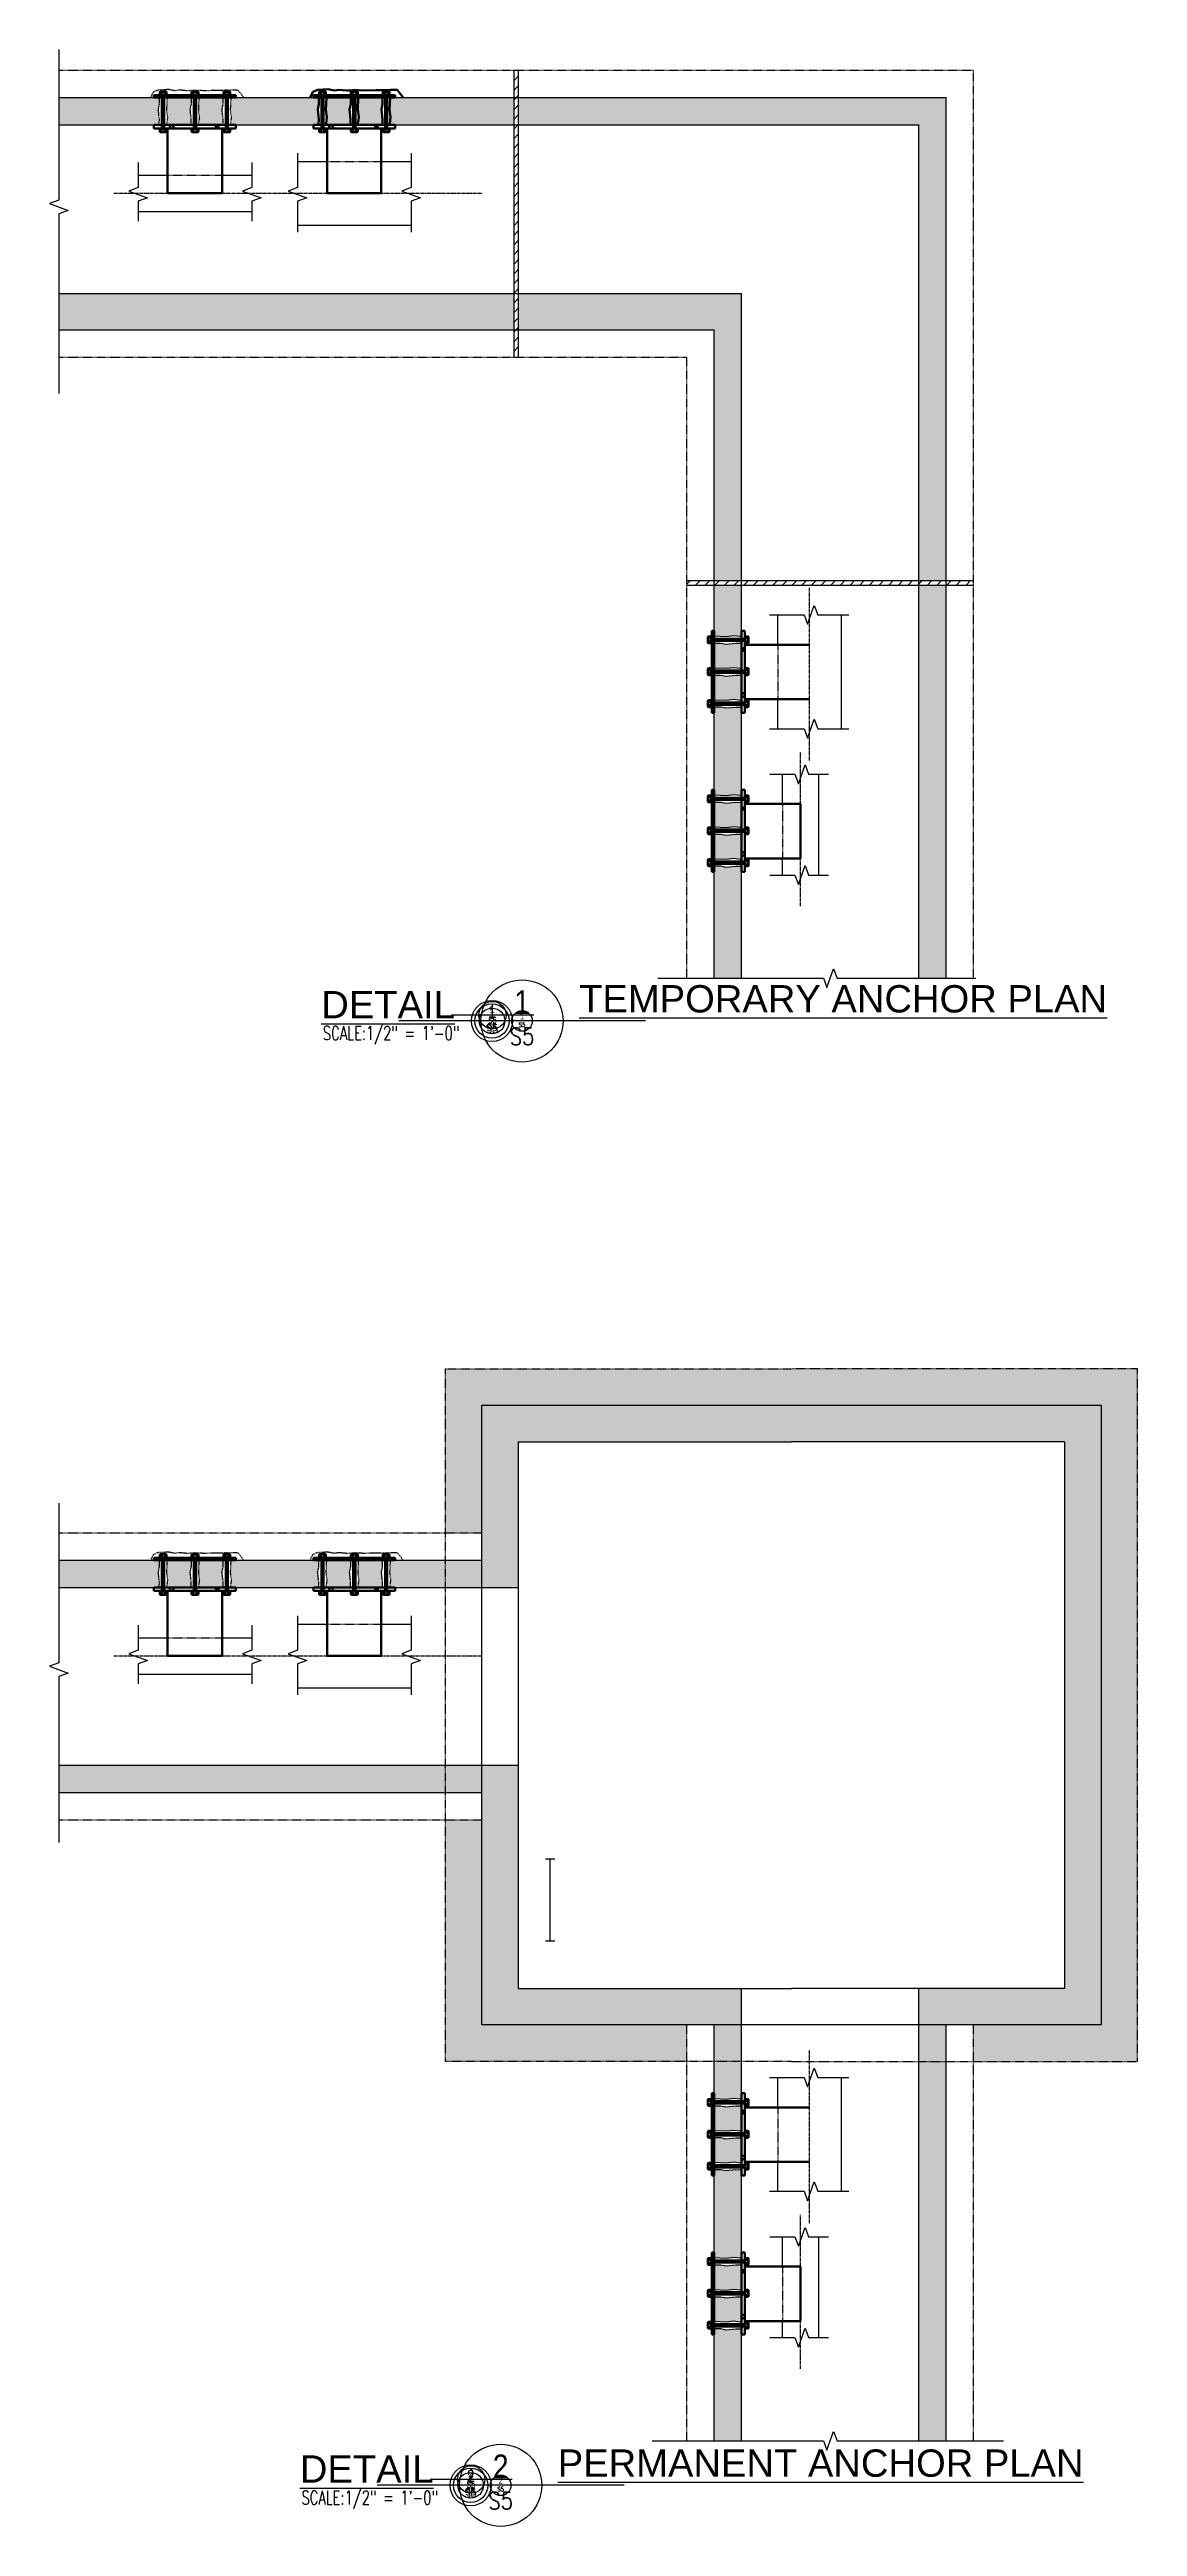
# Model space of a CAD drawing. Header units: inches. Extents: x -143 to 626, y -115 to 663.
# Drawn here: x -143 to 96, y 120 to 663 of the extents above; entities that cross this region are included whole.
import ezdxf
from ezdxf.enums import TextEntityAlignment as Align

# ---------------------------------------------------------------- set-up
doc = ezdxf.new("R2010")
doc.units = ezdxf.units.IN
doc.header["$MEASUREMENT"] = 0
doc.linetypes.add('CENTER2', pattern=[1.125, 0.75, -0.125, 0.125, -0.125])
doc.linetypes.add('HIDDEN2', pattern=[0.1875, 0.125, -0.0625])
for name, color, linetype in [('COE-01', 1, 'Continuous'), ('FH-TITLE', 151, 'Continuous'), ('FH-TITLE @ 1', 151, 'Continuous'), ('FH-TITLE @ 24', 151, 'Continuous'), ('FH-TITLE @ 30', 151, 'Continuous'), ('FH-TITLE @ 32', 151, 'Continuous'), ('FH-TITLE @ 40', 151, 'Continuous'), ('FH-TITLE @ 48', 151, 'Continuous'), ('FH-TITLE @ 96', 151, 'Continuous'), ('MU-NOTES', 11, 'Continuous'), ('S-DETL-PN02', 4, 'Continuous'), ('S-EXISTING', 13, 'Continuous'), ('S-FOOTING', 2, 'HIDDEN2'), ('S-GRID', 13, 'CENTER2')]:
    doc.layers.add(name, color=color, linetype=linetype)
doc.layers.add('DT-VHSO', color=75, linetype='Continuous', lineweight=60)
doc.styles.add('BOLD', font='arial.ttf')
doc.styles.add('RomanS_not anno', font='romans.shx', dxfattribs={"width": 0.85})
pattern_1 = [(45, (0, 50.3891), (-1.06066, 1.06066), [])]

msp = doc.modelspace()

# ---------------------------------------------------------------- texts
at = {"layer": 'FH-TITLE', "style": 'RomanS_not anno', "width": 0.7}
for p in [(-82.95, 445.84), (-87.65, 124.45)]:
    msp.add_text('SCALE:1/2" = 1\'-0"', height=3, dxfattribs=at).set_placement(p)
at = {"layer": 'FH-TITLE', "char_height": 6, "style": 'BOLD'}
for s, insert, width, attachment_point in [('{\\LTEMPORARY ANCHOR PLAN}', (-26.68, 457.88), 116.5337, 1), ('{\\LDETAIL          }', (-53.97, 450.59), 28.7504, 9), ('{\\LPERMANENT ANCHOR PLAN}', (-31.38, 136.5), 120.3679, 1), ('{\\LDETAIL          }', (-58.67, 129.21), 28.7504, 9)]:
    msp.add_mtext(s, dxfattribs=dict(at, insert=insert, width=width, attachment_point=attachment_point))

# ---------------------------------------------------------------- blocks, each defined once
blk = doc.blocks.new('Subtitle_Ref_Bubble')
at = {"linetype": 'ByBlock', "lineweight": -2}
blk.add_line((9.03, 0), (-9.03, 0), dxfattribs=at)
blk.add_circle((0, 0), 3.01, dxfattribs=at)
at = {"linetype": 'ByBlock', "lineweight": -2, "style": 'BOLD', "width": 0.85}
blk.add_attdef('NUMBER', text='', height=1, dxfattribs=at).set_placement((0, 0.5), align=Align.CENTER)
at = {"linetype": 'ByBlock', "lineweight": -2, "style": 'RomanS_not anno', "width": 0.85}
blk.add_attdef('SHEET', text='', height=0.75, dxfattribs=at).set_placement((0, -0.5), align=Align.TOP_CENTER)
blk = doc.blocks.new('*U50')
at = {"layer": 'FH-TITLE @ 1'}
ref = blk.add_blockref('Subtitle_Ref_Bubble', (-50.51, 128.63), dxfattribs=dict(at, xscale=0.03125, yscale=0.03125, zscale=0.03125))
ref.add_attrib('SHEET', 'S5', dxfattribs={"layer": '0', "color": 0, "linetype": 'ByBlock', "lineweight": -2, "height": 0.0391, "style": 'RomanS_not anno', "width": 0.85}).set_placement((-50.51, 128.62), align=Align.TOP_CENTER)
ref.add_attrib('NUMBER', '2', dxfattribs={"layer": '0', "color": 0, "linetype": 'ByBlock', "lineweight": -2, "height": 0.0547, "style": 'BOLD', "width": 0.85}).set_placement((-50.51, 128.65), align=Align.CENTER)
at = {"layer": 'FH-TITLE @ 24'}
ref = blk.add_blockref('Subtitle_Ref_Bubble', (-43.91, 128.63), dxfattribs=dict(at, xscale=0.75, yscale=0.75, zscale=0.75))
ref.add_attrib('SHEET', 'S5', dxfattribs={"layer": '0', "color": 0, "linetype": 'ByBlock', "lineweight": -2, "height": 0.938, "style": 'RomanS_not anno', "width": 0.85}).set_placement((-43.91, 128.26), align=Align.TOP_CENTER)
ref.add_attrib('NUMBER', '2', dxfattribs={"layer": '0', "color": 0, "linetype": 'ByBlock', "lineweight": -2, "height": 1.31, "style": 'BOLD', "width": 0.85}).set_placement((-43.91, 129.01), align=Align.CENTER)
at = {"layer": 'FH-TITLE @ 30'}
ref = blk.add_blockref('Subtitle_Ref_Bubble', (-50.51, 128.63), dxfattribs=dict(at, xscale=0.9375, yscale=0.9375, zscale=0.9375))
ref.add_attrib('SHEET', 'S5', dxfattribs={"layer": '0', "color": 0, "linetype": 'ByBlock', "lineweight": -2, "height": 1.172, "style": 'RomanS_not anno', "width": 0.85}).set_placement((-50.51, 128.16), align=Align.TOP_CENTER)
ref.add_attrib('NUMBER', '2', dxfattribs={"layer": '0', "color": 0, "linetype": 'ByBlock', "lineweight": -2, "height": 1.64, "style": 'BOLD', "width": 0.85}).set_placement((-50.51, 129.1), align=Align.CENTER)
at = {"layer": 'FH-TITLE @ 32'}
ref = blk.add_blockref('Subtitle_Ref_Bubble', (-50.39, 129.92), dxfattribs=at)
ref.add_attrib('SHEET', 'S5', dxfattribs={"layer": '0', "color": 0, "linetype": 'ByBlock', "lineweight": -2, "height": 1.25, "style": 'RomanS_not anno', "width": 0.85}).set_placement((-50.39, 129.42), align=Align.TOP_CENTER)
ref.add_attrib('NUMBER', '2', dxfattribs={"layer": '0', "color": 0, "linetype": 'ByBlock', "lineweight": -2, "height": 1.75, "style": 'BOLD', "width": 0.85}).set_placement((-50.39, 130.42), align=Align.CENTER)
at = {"layer": 'FH-TITLE @ 40'}
ref = blk.add_blockref('Subtitle_Ref_Bubble', (-50.51, 128.63), dxfattribs=dict(at, xscale=1.25, yscale=1.25, zscale=1.25))
ref.add_attrib('SHEET', 'S5', dxfattribs={"layer": '0', "color": 0, "linetype": 'ByBlock', "lineweight": -2, "height": 1.562, "style": 'RomanS_not anno', "width": 0.85}).set_placement((-50.51, 128.01), align=Align.TOP_CENTER)
ref.add_attrib('NUMBER', '2', dxfattribs={"layer": '0', "color": 0, "linetype": 'ByBlock', "lineweight": -2, "height": 2.19, "style": 'BOLD', "width": 0.85}).set_placement((-50.51, 129.26), align=Align.CENTER)
at = {"layer": 'FH-TITLE @ 48'}
ref = blk.add_blockref('Subtitle_Ref_Bubble', (-50.51, 128.63), dxfattribs=dict(at, xscale=1.5, yscale=1.5, zscale=1.5))
ref.add_attrib('SHEET', 'S5', dxfattribs={"layer": '0', "color": 0, "linetype": 'ByBlock', "lineweight": -2, "height": 1.875, "style": 'RomanS_not anno', "width": 0.85}).set_placement((-50.51, 127.88), align=Align.TOP_CENTER)
ref.add_attrib('NUMBER', '2', dxfattribs={"layer": '0', "color": 0, "linetype": 'ByBlock', "lineweight": -2, "height": 2.62, "style": 'BOLD', "width": 0.85}).set_placement((-50.51, 129.38), align=Align.CENTER)
at = {"layer": 'FH-TITLE @ 96'}
ref = blk.add_blockref('Subtitle_Ref_Bubble', (-43.91, 128.63), dxfattribs=dict(at, xscale=3, yscale=3, zscale=3))
ref.add_attrib('SHEET', 'S5', dxfattribs={"layer": '0', "color": 0, "linetype": 'ByBlock', "lineweight": -2, "height": 3.75, "style": 'RomanS_not anno', "width": 0.85}).set_placement((-43.91, 127.13), align=Align.TOP_CENTER)
ref.add_attrib('NUMBER', '2', dxfattribs={"layer": '0', "color": 0, "linetype": 'ByBlock', "lineweight": -2, "height": 5.25, "style": 'BOLD', "width": 0.85}).set_placement((-43.91, 130.13), align=Align.CENTER)
blk = doc.blocks.new('*U51')
at = {"layer": 'FH-TITLE @ 1'}
ref = blk.add_blockref('Subtitle_Ref_Bubble', (-45.81, 450.01), dxfattribs=dict(at, xscale=0.03125, yscale=0.03125, zscale=0.03125))
ref.add_attrib('SHEET', 'S5', dxfattribs={"layer": '0', "color": 0, "linetype": 'ByBlock', "lineweight": -2, "height": 0.0391, "style": 'RomanS_not anno', "width": 0.85}).set_placement((-45.81, 450), align=Align.TOP_CENTER)
ref.add_attrib('NUMBER', '1', dxfattribs={"layer": '0', "color": 0, "linetype": 'ByBlock', "lineweight": -2, "height": 0.0547, "style": 'BOLD', "width": 0.85}).set_placement((-45.81, 450.03), align=Align.CENTER)
at = {"layer": 'FH-TITLE @ 24'}
ref = blk.add_blockref('Subtitle_Ref_Bubble', (-39.22, 450.01), dxfattribs=dict(at, xscale=0.75, yscale=0.75, zscale=0.75))
ref.add_attrib('SHEET', 'S5', dxfattribs={"layer": '0', "color": 0, "linetype": 'ByBlock', "lineweight": -2, "height": 0.938, "style": 'RomanS_not anno', "width": 0.85}).set_placement((-39.22, 449.64), align=Align.TOP_CENTER)
ref.add_attrib('NUMBER', '1', dxfattribs={"layer": '0', "color": 0, "linetype": 'ByBlock', "lineweight": -2, "height": 1.31, "style": 'BOLD', "width": 0.85}).set_placement((-39.22, 450.39), align=Align.CENTER)
at = {"layer": 'FH-TITLE @ 30'}
ref = blk.add_blockref('Subtitle_Ref_Bubble', (-45.81, 450.01), dxfattribs=dict(at, xscale=0.9375, yscale=0.9375, zscale=0.9375))
ref.add_attrib('SHEET', 'S5', dxfattribs={"layer": '0', "color": 0, "linetype": 'ByBlock', "lineweight": -2, "height": 1.172, "style": 'RomanS_not anno', "width": 0.85}).set_placement((-45.81, 449.54), align=Align.TOP_CENTER)
ref.add_attrib('NUMBER', '1', dxfattribs={"layer": '0', "color": 0, "linetype": 'ByBlock', "lineweight": -2, "height": 1.64, "style": 'BOLD', "width": 0.85}).set_placement((-45.81, 450.48), align=Align.CENTER)
at = {"layer": 'FH-TITLE @ 32'}
ref = blk.add_blockref('Subtitle_Ref_Bubble', (-45.69, 451.31), dxfattribs=at)
ref.add_attrib('SHEET', 'S5', dxfattribs={"layer": '0', "color": 0, "linetype": 'ByBlock', "lineweight": -2, "height": 1.25, "style": 'RomanS_not anno', "width": 0.85}).set_placement((-45.69, 450.81), align=Align.TOP_CENTER)
ref.add_attrib('NUMBER', '1', dxfattribs={"layer": '0', "color": 0, "linetype": 'ByBlock', "lineweight": -2, "height": 1.75, "style": 'BOLD', "width": 0.85}).set_placement((-45.69, 451.81), align=Align.CENTER)
at = {"layer": 'FH-TITLE @ 40'}
ref = blk.add_blockref('Subtitle_Ref_Bubble', (-45.81, 450.01), dxfattribs=dict(at, xscale=1.25, yscale=1.25, zscale=1.25))
ref.add_attrib('SHEET', 'S5', dxfattribs={"layer": '0', "color": 0, "linetype": 'ByBlock', "lineweight": -2, "height": 1.562, "style": 'RomanS_not anno', "width": 0.85}).set_placement((-45.81, 449.39), align=Align.TOP_CENTER)
ref.add_attrib('NUMBER', '1', dxfattribs={"layer": '0', "color": 0, "linetype": 'ByBlock', "lineweight": -2, "height": 2.19, "style": 'BOLD', "width": 0.85}).set_placement((-45.81, 450.64), align=Align.CENTER)
at = {"layer": 'FH-TITLE @ 48'}
ref = blk.add_blockref('Subtitle_Ref_Bubble', (-45.81, 450.01), dxfattribs=dict(at, xscale=1.5, yscale=1.5, zscale=1.5))
ref.add_attrib('SHEET', 'S5', dxfattribs={"layer": '0', "color": 0, "linetype": 'ByBlock', "lineweight": -2, "height": 1.875, "style": 'RomanS_not anno', "width": 0.85}).set_placement((-45.81, 449.26), align=Align.TOP_CENTER)
ref.add_attrib('NUMBER', '1', dxfattribs={"layer": '0', "color": 0, "linetype": 'ByBlock', "lineweight": -2, "height": 2.62, "style": 'BOLD', "width": 0.85}).set_placement((-45.81, 450.76), align=Align.CENTER)
at = {"layer": 'FH-TITLE @ 96'}
ref = blk.add_blockref('Subtitle_Ref_Bubble', (-39.22, 450.01), dxfattribs=dict(at, xscale=3, yscale=3, zscale=3))
ref.add_attrib('SHEET', 'S5', dxfattribs={"layer": '0', "color": 0, "linetype": 'ByBlock', "lineweight": -2, "height": 3.75, "style": 'RomanS_not anno', "width": 0.85}).set_placement((-39.22, 448.51), align=Align.TOP_CENTER)
ref.add_attrib('NUMBER', '1', dxfattribs={"layer": '0', "color": 0, "linetype": 'ByBlock', "lineweight": -2, "height": 5.25, "style": 'BOLD', "width": 0.85}).set_placement((-39.22, 451.51), align=Align.CENTER)

# ---------------------------------------------------------------- hatches: boundary and pattern name
at = {"layer": 'S-EXISTING'}
h = msp.add_hatch(dxfattribs=at)
h.set_pattern_fill('ANSI31', color=256, scale=12, style=0)
h.set_pattern_definition(pattern_1)
h.paths.add_polyline_path([(-40.05, 646.67), (-41.05, 646.67), (-41.05, 610.67), (-40.05, 610.67)])
h.paths.add_polyline_path([(-41.05, 646.67), (-40.05, 646.67), (-40.05, 654.67), (-41.05, 654.67)])
h.paths.add_polyline_path([(-41.05, 602.67), (-40.05, 602.67), (-40.05, 610.67), (-41.05, 610.67)])
h.paths.add_polyline_path([(-40.05, 602.67), (-41.05, 602.67), (-41.05, 596.67), (-40.05, 596.67)])
h.paths.add_polyline_path([(-40.05, 658.67), (-41.05, 658.67), (-41.05, 654.67), (-40.05, 654.67)])
h = msp.add_hatch(dxfattribs=at)
h.set_pattern_fill('AR-CONC', color=256, style=0)
h.set_pattern_definition([(50, (0, 0), (7.1726, -0.62752), [0.75, -8.25]), (355, (0, 0), (-1.38751, 7.52192), [0.6, -6.6]), (100.4514, (0.598, -0.052), (5.785094, 6.894395), [0.6374, -7.01142]), (46.1842, (0, 2), (10.67241, -1.65519), [1.125, -12.375]), (96.6356, (0.889, 1.862), (9.34663, 9.74118), [0.9561, -10.51713]), (351.1842, (0, 2), (9.34662, 9.74119), [0.9, -9.9]), (21, (1, 1.5), (5.96907, -4.02619), [0.75, -8.25]), (326, (1, 1.5), (2.43315, 7.2515), [0.6, -6.6]), (71.4514, (1.4974, 1.1645), (8.402226, 3.225305), [0.6374, -7.01142]), (37.5, (0, 0), (0.121599, 3.328939), [0, -6.52, 0, -6.7, 0, -6.625]), (7.5, (0, 0), (2.630695, 3.944117), [0, -3.82, 0, -6.37, 0, -2.525]), (327.5, (-2.23, 0), (5.338224, -0.225549), [0, -2.5, 0, -7.8, 0, -10.35]), (317.5, (-3.23, 0), (5.831862, 1.00105), [0, -3.25, 0, -5.18, 0, -7.35])])
h.paths.add_polyline_path([(-118.89, 646.67), (-118.87, 647.91), (-119.09, 650.06), (-118.85, 651.21), (-118.85, 652.67), (-120.05, 652.67), (-140.94, 652.67), (-140.94, 646.67)])
h.paths.add_polyline_path([(-111.89, 646.67), (-111.87, 647.91), (-112.09, 650.06), (-111.85, 651.21), (-111.85, 652.67), (-117.18, 652.67), (-117.31, 649.95), (-117.09, 648.35), (-117.27, 646.96), (-117.18, 646.67)])
h.paths.add_polyline_path([(-110.09, 648.35), (-110.27, 646.96), (-110.18, 646.67), (-104.89, 646.67), (-104.87, 647.91), (-105.09, 650.06), (-104.85, 651.21), (-104.85, 652.67), (-110.18, 652.67), (-110.31, 649.95)])
h.paths.add_polyline_path([(-83.89, 646.67), (-83.87, 647.91), (-84.09, 650.06), (-83.85, 651.21), (-83.85, 652.67), (-85.05, 652.67), (-103.18, 652.67), (-103.31, 649.95), (-103.09, 648.35), (-103.27, 646.96), (-103.18, 646.67), (-102.05, 646.67)])
h.paths.add_polyline_path([(-82.09, 648.35), (-82.27, 646.96), (-82.18, 646.67), (-76.89, 646.67), (-76.87, 647.91), (-77.09, 650.06), (-76.85, 651.21), (-76.85, 652.67), (-82.18, 652.67), (-82.31, 649.95)])
h.paths.add_polyline_path([(-75.09, 648.35), (-75.27, 646.96), (-75.18, 646.67), (-69.89, 646.67), (-69.87, 647.91), (-70.09, 650.06), (-69.85, 651.21), (-69.85, 652.67), (-75.18, 652.67), (-75.31, 649.95)])
h.paths.add_polyline_path([(-41.05, 646.67), (-41.05, 652.67), (-68.18, 652.67), (-68.31, 649.95), (-68.09, 648.35), (-68.27, 646.96), (-68.18, 646.67), (-67.05, 646.67)])
h.paths.add_polyline_path([(47.95, 646.67), (47.95, 546.67), (53.95, 546.67), (53.95, 652.67), (-40.05, 652.67), (-40.05, 646.67)])
h.paths.add_polyline_path([(53.95, 545.67), (47.95, 545.67), (47.95, 459.39), (53.95, 459.39)])
h.paths.add_polyline_path([(8.95, 545.67), (2.95, 545.67), (2.95, 534.53), (5.67, 534.41), (7.28, 534.62), (8.66, 534.45), (8.95, 534.53), (8.95, 535.67)])
h.paths.add_polyline_path([(7.28, 527.62), (8.66, 527.45), (8.95, 527.53), (8.95, 532.83), (7.71, 532.84), (5.57, 532.63), (4.42, 532.87), (2.95, 532.87), (2.95, 527.53), (5.67, 527.41)])
h.paths.add_polyline_path([(7.28, 520.62), (8.66, 520.45), (8.95, 520.53), (8.95, 525.83), (7.71, 525.84), (5.57, 525.63), (4.42, 525.87), (2.95, 525.87), (2.95, 520.53), (5.67, 520.41)])
h.paths.add_polyline_path([(2.95, 499.63), (5.67, 499.5), (7.28, 499.72), (8.66, 499.54), (8.95, 499.63), (8.95, 500.76), (8.95, 518.83), (7.71, 518.84), (5.57, 518.63), (4.42, 518.87), (2.95, 518.87), (2.95, 517.67)])
h.paths.add_polyline_path([(2.95, 492.63), (5.67, 492.5), (7.28, 492.72), (8.66, 492.54), (8.95, 492.63), (8.95, 497.92), (7.71, 497.94), (5.57, 497.72), (4.42, 497.96), (2.95, 497.96)])
h.paths.add_polyline_path([(5.57, 490.72), (4.42, 490.96), (2.95, 490.96), (2.95, 485.63), (5.67, 485.5), (7.28, 485.72), (8.66, 485.54), (8.95, 485.63), (8.95, 490.92), (7.71, 490.94)])
h.paths.add_polyline_path([(2.95, 459.39), (8.95, 459.39), (8.95, 483.92), (7.71, 483.94), (5.57, 483.72), (4.42, 483.96), (2.95, 483.96), (2.95, 482.76)])
h.paths.add_polyline_path([(8.95, 609.67), (-40.05, 609.67), (-40.05, 601.67), (2.95, 601.67), (2.95, 546.67), (8.95, 546.67)], flags=17)
h.paths.add_polyline_path([(-41.05, 601.67), (-41.05, 609.67), (-140.94, 609.67), (-140.94, 601.67)])
h = msp.add_hatch(dxfattribs=at)
h.set_pattern_fill('ANSI31', color=256, scale=12, style=0)
h.set_pattern_definition(pattern_1)
h.paths.add_polyline_path([(11.95, 546.67), (3.95, 546.67), (3.95, 545.67), (11.95, 545.67)])
h.paths.add_polyline_path([(47.95, 546.67), (11.95, 546.67), (11.95, 545.67), (47.95, 545.67)])
h.paths.add_polyline_path([(55.95, 546.67), (47.95, 546.67), (47.95, 545.67), (55.95, 545.67)])
h.paths.add_polyline_path([(59.95, 545.67), (59.95, 546.67), (55.95, 546.67), (55.95, 545.67)])
h.paths.add_polyline_path([(-3.05, 546.67), (-3.05, 545.67), (3.95, 545.67), (3.95, 546.67)])
h = msp.add_hatch(dxfattribs=at)
h.set_pattern_fill('AR-CONC', color=256, style=0)
h.paths.add_polyline_path([(95.95, 373.66), (19.95, 373.66), (-56.05, 373.66), (-56.05, 337.66), (-48.05, 337.66), (-48.05, 365.66), (19.95, 365.66), (87.95, 365.66), (87.95, 229.66), (59.95, 229.66), (59.95, 221.66), (95.95, 221.66)])
h.paths.add_polyline_path([(87.95, 365.66), (19.95, 365.66), (-48.05, 365.66), (-48.05, 325.66), (-40.05, 325.66), (-40.05, 357.66), (19.95, 357.66), (79.95, 357.66), (79.95, 237.66), (47.95, 237.66), (47.95, 229.66), (87.95, 229.66)], flags=17)
h.paths.add_polyline_path([(8.95, 237.66), (-40.05, 237.66), (-40.05, 286.66), (-48.05, 286.66), (-48.05, 229.66), (8.95, 229.66)], flags=16)
h.paths.add_polyline_path([(-3.05, 229.66), (-48.05, 229.66), (-48.05, 274.66), (-56.05, 274.66), (-56.05, 221.66), (-3.05, 221.66)])
h = msp.add_hatch(dxfattribs=at)
h.set_pattern_fill('AR-CONC', color=256, style=0)
h.paths.add_polyline_path([(-118.89, 325.66), (-118.87, 326.9), (-119.09, 329.05), (-118.85, 330.2), (-118.85, 331.66), (-120.05, 331.66), (-140.94, 331.66), (-140.94, 325.66)])
h.paths.add_polyline_path([(-112.09, 329.05), (-111.85, 330.2), (-111.85, 331.66), (-117.18, 331.66), (-117.31, 328.94), (-117.09, 327.34), (-117.27, 325.95), (-117.18, 325.66), (-111.89, 325.66), (-111.87, 326.9)])
h.paths.add_polyline_path([(-104.89, 325.66), (-104.87, 326.9), (-105.09, 329.05), (-104.85, 330.2), (-104.85, 331.66), (-110.18, 331.66), (-110.31, 328.94), (-110.09, 327.34), (-110.27, 325.95), (-110.18, 325.66)])
h.paths.add_polyline_path([(-83.89, 325.66), (-83.87, 326.9), (-84.09, 329.05), (-83.85, 330.2), (-83.85, 331.66), (-85.05, 331.66), (-103.18, 331.66), (-103.31, 328.94), (-103.09, 327.34), (-103.27, 325.95), (-103.18, 325.66), (-102.05, 325.66)])
h.paths.add_polyline_path([(-77.09, 329.05), (-76.85, 330.2), (-76.85, 331.66), (-82.18, 331.66), (-82.31, 328.94), (-82.09, 327.34), (-82.27, 325.95), (-82.18, 325.66), (-76.89, 325.66), (-76.87, 326.9)])
h.paths.add_polyline_path([(-70.09, 329.05), (-69.85, 330.2), (-69.85, 331.66), (-75.18, 331.66), (-75.31, 328.94), (-75.09, 327.34), (-75.27, 325.95), (-75.18, 325.66), (-69.89, 325.66), (-69.87, 326.9)])
h.paths.add_polyline_path([(-56.05, 325.66), (-56.05, 331.66), (-68.18, 331.66), (-68.31, 328.94), (-68.09, 327.34), (-68.27, 325.95), (-68.18, 325.66), (-67.05, 325.66)])
h.paths.add_polyline_path([(-48.05, 325.66), (-48.05, 331.66), (-56.05, 331.66), (-56.05, 325.66)])
h.paths.add_polyline_path([(-56.05, 286.66), (-56.05, 280.66), (-48.05, 280.66), (-48.05, 286.66)])
h.paths.add_polyline_path([(-56.05, 280.66), (-56.05, 286.66), (-140.94, 286.66), (-140.94, 280.66)])
h.paths.add_polyline_path([(8.95, 229.66), (2.95, 229.66), (2.95, 221.66), (8.95, 221.66)])
h.paths.add_polyline_path([(2.95, 213.52), (5.67, 213.4), (7.28, 213.61), (8.66, 213.44), (8.95, 213.53), (8.95, 214.66), (8.95, 221.66), (2.95, 221.66)])
h.paths.add_polyline_path([(5.57, 211.62), (4.42, 211.86), (2.95, 211.86), (2.95, 206.52), (5.67, 206.4), (7.28, 206.61), (8.66, 206.44), (8.95, 206.53), (8.95, 211.82), (7.71, 211.84)])
h.paths.add_polyline_path([(5.57, 204.62), (4.42, 204.86), (2.95, 204.86), (2.95, 199.52), (5.67, 199.4), (7.28, 199.61), (8.66, 199.44), (8.95, 199.53), (8.95, 204.82), (7.71, 204.84)])
h.paths.add_polyline_path([(8.95, 197.82), (7.71, 197.84), (5.57, 197.62), (4.42, 197.86), (2.95, 197.86), (2.95, 196.66), (2.95, 178.62), (5.67, 178.49), (7.28, 178.71), (8.66, 178.54), (8.95, 178.62), (8.95, 179.76)])
h.paths.add_polyline_path([(7.28, 171.71), (8.66, 171.54), (8.95, 171.62), (8.95, 176.92), (7.71, 176.93), (5.57, 176.71), (4.42, 176.95), (2.95, 176.95), (2.95, 171.62), (5.67, 171.49)])
h.paths.add_polyline_path([(5.67, 164.49), (7.28, 164.71), (8.66, 164.54), (8.95, 164.62), (8.95, 169.92), (7.71, 169.93), (5.57, 169.71), (4.42, 169.95), (2.95, 169.95), (2.95, 164.62)])
h.paths.add_polyline_path([(2.95, 138.38), (8.95, 138.38), (8.95, 162.92), (7.71, 162.93), (5.57, 162.71), (4.42, 162.95), (2.95, 162.95), (2.95, 161.76)])
h.paths.add_polyline_path([(53.95, 221.66), (47.95, 221.66), (47.95, 138.38), (53.95, 138.38)])
h.paths.add_polyline_path([(53.95, 229.66), (47.95, 229.66), (47.95, 221.66), (53.95, 221.66)])

# ---------------------------------------------------------------- linework, layer by layer
at = {"layer": 'COE-01'}
for p, q in [((-34.05, 266.16), (-32.05, 266.16)), ((-33.05, 248.16), (-33.05, 266.16)), ((-34.05, 248.16), (-32.05, 248.16))]:
    msp.add_line(p, q, dxfattribs=at)
at = {"layer": 'DT-VHSO'}
for p, q in [((-120.05, 653.17), (-102.05, 653.17)), ((-120.05, 652.67), (-120.05, 653.17)), ((-116.6, 653.17), (-116.34, 652.67)), ((-115.85, 653.17), (-115.59, 652.67)), ((-106.49, 653.17), (-106.23, 652.67)), ((-106.03, 653.17), (-105.77, 652.67)), ((-102.05, 652.67), (-102.05, 653.17)), ((-85.05, 653.17), (-67.05, 653.17)), ((-85.05, 652.67), (-85.05, 653.17)), ((-81.6, 653.17), (-81.34, 652.67)), ((-80.85, 653.17), (-80.59, 652.67)), ((-71.49, 653.17), (-71.23, 652.67)), ((-71.03, 653.17), (-70.77, 652.67)), ((-67.05, 652.67), (-67.05, 653.17)), ((-120.05, 646.67), (-102.05, 646.67)), ((-120.05, 645.92), (-120.05, 646.67)), ((-117.05, 645.92), (-117.05, 631.67)), ((-116.72, 646.67), (-116.34, 645.92)), ((-115.98, 646.67), (-115.59, 645.92)), ((-103.05, 645.92), (-115.05, 645.92)), ((-106.62, 646.67), (-106.23, 645.92)), ((-106.16, 646.67), (-105.77, 645.92)), ((-105.05, 645.92), (-105.05, 631.67)), ((-102.05, 645.92), (-102.05, 646.67)), ((-85.05, 646.67), (-67.05, 646.67)), ((-85.05, 645.92), (-85.05, 646.67)), ((-82.05, 645.92), (-82.05, 631.67)), ((-81.72, 646.67), (-81.34, 645.92)), ((-80.98, 646.67), (-80.59, 645.92)), ((-68.05, 645.92), (-80.05, 645.92)), ((-71.62, 646.67), (-71.23, 645.92)), ((-71.16, 646.67), (-70.77, 645.92)), ((-70.16, 645.92), (-70.16, 631.67)), ((-67.05, 645.92), (-67.05, 646.67)), ((-105.05, 631.67), (-117.05, 631.67)), ((-70.05, 631.67), (-82.05, 631.67)), ((2.45, 517.67), (2.45, 535.67)), ((2.95, 535.67), (2.45, 535.67)), ((8.95, 517.67), (8.95, 535.67)), ((9.7, 535.67), (8.95, 535.67)), ((9.7, 534.67), (9.7, 522.67)), ((2.45, 531.69), (2.95, 531.95)), ((2.45, 531.23), (2.95, 531.48)), ((8.95, 531.56), (9.7, 531.95)), ((8.95, 531.1), (9.7, 531.48)), ((9.7, 532.56), (23.95, 532.56)), ((2.45, 521.86), (2.95, 522.12)), ((8.95, 521.73), (9.7, 522.12)), ((2.45, 521.12), (2.95, 521.38)), ((2.95, 517.67), (2.45, 517.67)), ((8.95, 520.99), (9.7, 521.38)), ((9.7, 517.67), (8.95, 517.67)), ((9.7, 520.67), (23.95, 520.67)), ((2.45, 482.76), (2.45, 500.76)), ((2.95, 500.76), (2.45, 500.76)), ((8.95, 482.76), (8.95, 500.76)), ((9.7, 500.76), (8.95, 500.76)), ((2.45, 496.78), (2.95, 497.04)), ((2.45, 496.32), (2.95, 496.58)), ((8.95, 496.65), (9.7, 497.04)), ((8.95, 496.19), (9.7, 496.58)), ((9.7, 499.76), (9.7, 487.76)), ((9.7, 497.65), (21.95, 497.65)), ((21.95, 497.65), (21.95, 485.65)), ((2.45, 486.96), (2.95, 487.22)), ((2.45, 486.22), (2.95, 486.47)), ((8.95, 486.83), (9.7, 487.22)), ((8.95, 486.09), (9.7, 486.47)), ((9.7, 485.65), (21.95, 485.65)), ((2.95, 482.76), (2.45, 482.76)), ((9.7, 482.76), (8.95, 482.76)), ((-120.05, 332.16), (-102.05, 332.16)), ((-120.05, 331.66), (-120.05, 332.16)), ((-116.6, 332.16), (-116.34, 331.66)), ((-115.85, 332.16), (-115.59, 331.66)), ((-106.49, 332.16), (-106.23, 331.66)), ((-106.03, 332.16), (-105.77, 331.66)), ((-102.05, 331.66), (-102.05, 332.16)), ((-85.05, 332.16), (-67.05, 332.16)), ((-85.05, 331.66), (-85.05, 332.16)), ((-81.6, 332.16), (-81.34, 331.66)), ((-80.85, 332.16), (-80.59, 331.66)), ((-71.49, 332.16), (-71.23, 331.66)), ((-71.03, 332.16), (-70.77, 331.66)), ((-67.05, 331.66), (-67.05, 332.16)), ((-120.05, 325.66), (-102.05, 325.66)), ((-120.05, 324.91), (-120.05, 325.66)), ((-117.05, 324.91), (-117.05, 310.66)), ((-116.72, 325.66), (-116.34, 324.91)), ((-115.98, 325.66), (-115.59, 324.91)), ((-103.05, 324.91), (-115.05, 324.91)), ((-106.62, 325.66), (-106.23, 324.91)), ((-106.16, 325.66), (-105.77, 324.91)), ((-105.05, 324.91), (-105.05, 310.66)), ((-102.05, 324.91), (-102.05, 325.66)), ((-85.05, 325.66), (-67.05, 325.66)), ((-85.05, 324.91), (-85.05, 325.66)), ((-82.05, 324.91), (-82.05, 310.66)), ((-81.72, 325.66), (-81.34, 324.91)), ((-80.98, 325.66), (-80.59, 324.91)), ((-68.05, 324.91), (-80.05, 324.91)), ((-71.62, 325.66), (-71.23, 324.91)), ((-71.16, 325.66), (-70.77, 324.91)), ((-70.16, 324.91), (-70.16, 310.66)), ((-67.05, 324.91), (-67.05, 325.66)), ((-105.05, 310.66), (-117.05, 310.66)), ((-70.05, 310.66), (-82.05, 310.66)), ((2.45, 196.66), (2.45, 214.66)), ((2.95, 214.66), (2.45, 214.66)), ((8.95, 196.66), (8.95, 214.66)), ((9.7, 214.66), (8.95, 214.66)), ((9.7, 213.66), (9.7, 201.66)), ((2.45, 210.68), (2.95, 210.94)), ((2.45, 210.22), (2.95, 210.48)), ((8.95, 210.55), (9.7, 210.94)), ((8.95, 210.09), (9.7, 210.48)), ((9.7, 211.55), (23.95, 211.55)), ((2.45, 200.86), (2.95, 201.11)), ((2.45, 200.11), (2.95, 200.37)), ((2.95, 196.66), (2.45, 196.66)), ((8.95, 200.73), (9.7, 201.11)), ((8.95, 199.98), (9.7, 200.37)), ((9.7, 196.66), (8.95, 196.66)), ((9.7, 199.66), (23.95, 199.66)), ((2.45, 161.76), (2.45, 179.76)), ((2.95, 179.76), (2.45, 179.76)), ((8.95, 161.76), (8.95, 179.76)), ((9.7, 179.76), (8.95, 179.76)), ((2.45, 175.77), (2.95, 176.03)), ((2.45, 175.31), (2.95, 175.57)), ((8.95, 175.64), (9.7, 176.03)), ((8.95, 175.18), (9.7, 175.57)), ((9.7, 178.76), (9.7, 166.76)), ((9.7, 176.65), (21.95, 176.65)), ((21.95, 176.65), (21.95, 164.65)), ((2.45, 165.95), (2.95, 166.21)), ((2.45, 165.21), (2.95, 165.47)), ((8.95, 165.82), (9.7, 166.21)), ((8.95, 165.08), (9.7, 165.47)), ((9.7, 164.65), (21.95, 164.65)), ((2.95, 161.76), (2.45, 161.76)), ((9.7, 161.76), (8.95, 161.76))]:
    msp.add_line(p, q, dxfattribs=at)
for points in [[(-120.05, 652.67), (-102.05, 652.67)], [(-85.78, 652.67), (-85.16, 653.95), (-84.1, 654.4), (-81.87, 654.51), (-80.42, 654.23), (-79.53, 654.4), (-77.8, 654.23), (-77.07, 654.26), (-76.12, 654.35), (-74.08, 654.24), (-71.32, 654.29), (-69.54, 654.33), (-68.2, 654.4), (-66.64, 654.34), (-65.31, 652.67)], [(-85.05, 652.67), (-67.05, 652.67)], [(-83.89, 646.67), (-83.87, 647.91), (-84.09, 650.06), (-83.85, 651.21), (-83.85, 652.67)], [(-82.18, 652.67), (-82.31, 649.95), (-82.09, 648.35), (-82.27, 646.96), (-82.18, 646.67)], [(-76.89, 646.67), (-76.87, 647.91), (-77.09, 650.06), (-76.85, 651.21), (-76.85, 652.67)], [(-75.18, 652.67), (-75.31, 649.95), (-75.09, 648.35), (-75.27, 646.96), (-75.18, 646.67)], [(-69.89, 646.67), (-69.87, 647.91), (-70.09, 650.06), (-69.85, 651.21), (-69.85, 652.67)], [(-68.18, 652.67), (-68.31, 649.95), (-68.09, 648.35), (-68.27, 646.96), (-68.18, 646.67)], [(-120.05, 645.92), (-102.05, 645.92)], [(-85.05, 645.92), (-67.05, 645.92)], [(2.95, 517.67), (2.95, 535.67)], [(9.7, 517.67), (9.7, 535.67)], [(2.95, 482.76), (2.95, 500.76)], [(9.7, 482.76), (9.7, 500.76)], [(-120.05, 331.66), (-102.05, 331.66)], [(-85.05, 331.66), (-67.05, 331.66)], [(-120.05, 324.91), (-102.05, 324.91)], [(-85.05, 324.91), (-67.05, 324.91)], [(2.95, 196.66), (2.95, 214.66)], [(9.7, 196.66), (9.7, 214.66)], [(2.95, 161.76), (2.95, 179.76)], [(9.7, 161.76), (9.7, 179.76)]]:
    msp.add_lwpolyline(points, dxfattribs=at)
for points, format in [([(-118.73, 653.27), (-118.73, 653.22), (-117.36, 653.22), (-117.36, 653.27), (-117.3, 653.27), (-117.3, 653.88), (-117.42, 654.02), (-118.68, 654.02), (-118.8, 653.88, -0.131652), (-118.69, 653.95, -0.306875), (-118.42, 653.88, -0.131652), (-117.98, 653.96, -0.094014), (-117.67, 653.88, -0.131652), (-117.57, 653.95, -0.306875), (-117.3, 653.88), (-117.3, 653.27), (-117.67, 653.27), (-117.67, 653.88), (-117.67, 653.27), (-118.42, 653.27), (-118.42, 653.88), (-118.42, 653.27), (-118.8, 653.27), (-118.8, 653.88)], "xyb"), ([(-118.05, 645.88, 1, 1, 0), (-118.05, 653.17, 1, 1, 0)], "xyseb"), ([(-111.73, 653.27), (-111.73, 653.22), (-110.36, 653.22), (-110.36, 653.27), (-110.3, 653.27), (-110.3, 653.88), (-110.42, 654.02), (-111.68, 654.02), (-111.8, 653.88, -0.131652), (-111.69, 653.95, -0.306875), (-111.42, 653.88, -0.131652), (-110.98, 653.96, -0.094014), (-110.67, 653.88, -0.131652), (-110.57, 653.95, -0.306875), (-110.3, 653.88), (-110.3, 653.27), (-110.67, 653.27), (-110.67, 653.88), (-110.67, 653.27), (-111.42, 653.27), (-111.42, 653.88), (-111.42, 653.27), (-111.8, 653.27), (-111.8, 653.88)], "xyb"), ([(-111.05, 645.88, 1, 1, 0), (-111.05, 653.17, 1, 1, 0)], "xyseb"), ([(-104.73, 653.27), (-104.73, 653.22), (-103.36, 653.22), (-103.36, 653.27), (-103.3, 653.27), (-103.3, 653.88), (-103.42, 654.02), (-104.68, 654.02), (-104.8, 653.88, -0.131652), (-104.69, 653.95, -0.306875), (-104.42, 653.88, -0.131652), (-103.98, 653.96, -0.094014), (-103.67, 653.88, -0.131652), (-103.57, 653.95, -0.306875), (-103.3, 653.88), (-103.3, 653.27), (-103.67, 653.27), (-103.67, 653.88), (-103.67, 653.27), (-104.42, 653.27), (-104.42, 653.88), (-104.42, 653.27), (-104.8, 653.27), (-104.8, 653.88)], "xyb"), ([(-104.05, 645.88, 1, 1, 0), (-104.05, 653.17, 1, 1, 0)], "xyseb"), ([(-83.73, 653.27), (-83.73, 653.22), (-82.36, 653.22), (-82.36, 653.27), (-82.3, 653.27), (-82.3, 653.88), (-82.42, 654.02), (-83.68, 654.02), (-83.8, 653.88, -0.131652), (-83.69, 653.95, -0.306875), (-83.42, 653.88, -0.131652), (-82.98, 653.96, -0.094014), (-82.67, 653.88, -0.131652), (-82.57, 653.95, -0.306875), (-82.3, 653.88), (-82.3, 653.27), (-82.67, 653.27), (-82.67, 653.88), (-82.67, 653.27), (-83.42, 653.27), (-83.42, 653.88), (-83.42, 653.27), (-83.8, 653.27), (-83.8, 653.88)], "xyb"), ([(-83.05, 645.88, 1, 1, 0), (-83.05, 653.17, 1, 1, 0)], "xyseb"), ([(-76.73, 653.27), (-76.73, 653.22), (-75.36, 653.22), (-75.36, 653.27), (-75.3, 653.27), (-75.3, 653.88), (-75.42, 654.02), (-76.68, 654.02), (-76.8, 653.88, -0.131652), (-76.69, 653.95, -0.306875), (-76.42, 653.88, -0.131652), (-75.98, 653.96, -0.094014), (-75.67, 653.88, -0.131652), (-75.57, 653.95, -0.306875), (-75.3, 653.88), (-75.3, 653.27), (-75.67, 653.27), (-75.67, 653.88), (-75.67, 653.27), (-76.42, 653.27), (-76.42, 653.88), (-76.42, 653.27), (-76.8, 653.27), (-76.8, 653.88)], "xyb"), ([(-76.05, 645.88, 1, 1, 0), (-76.05, 653.17, 1, 1, 0)], "xyseb"), ([(-69.73, 653.27), (-69.73, 653.22), (-68.36, 653.22), (-68.36, 653.27), (-68.3, 653.27), (-68.3, 653.88), (-68.42, 654.02), (-69.68, 654.02), (-69.8, 653.88, -0.131652), (-69.69, 653.95, -0.306875), (-69.42, 653.88, -0.131652), (-68.98, 653.96, -0.094014), (-68.67, 653.88, -0.131652), (-68.57, 653.95, -0.306875), (-68.3, 653.88), (-68.3, 653.27), (-68.67, 653.27), (-68.67, 653.88), (-68.67, 653.27), (-69.42, 653.27), (-69.42, 653.88), (-69.42, 653.27), (-69.8, 653.27), (-69.8, 653.88)], "xyb"), ([(-69.05, 645.88, 1, 1, 0), (-69.05, 653.17, 1, 1, 0)], "xyseb"), ([(-118.73, 645.84), (-118.73, 645.88), (-117.36, 645.88), (-117.36, 645.84), (-117.3, 645.84), (-117.3, 645.23), (-117.42, 645.09), (-118.68, 645.09), (-118.8, 645.23, 0.131652), (-118.69, 645.16, 0.306875), (-118.42, 645.23, 0.131652), (-117.98, 645.15, 0.094014), (-117.67, 645.23, 0.131652), (-117.57, 645.16, 0.306875), (-117.3, 645.23), (-117.3, 645.84), (-117.67, 645.84), (-117.67, 645.23), (-117.67, 645.84), (-118.42, 645.84), (-118.42, 645.23), (-118.42, 645.84), (-118.8, 645.84), (-118.8, 645.23)], "xyb"), ([(-111.73, 645.84), (-111.73, 645.88), (-110.36, 645.88), (-110.36, 645.84), (-110.3, 645.84), (-110.3, 645.23), (-110.42, 645.09), (-111.68, 645.09), (-111.8, 645.23, 0.131652), (-111.69, 645.16, 0.306875), (-111.42, 645.23, 0.131652), (-110.98, 645.15, 0.094014), (-110.67, 645.23, 0.131652), (-110.57, 645.16, 0.306875), (-110.3, 645.23), (-110.3, 645.84), (-110.67, 645.84), (-110.67, 645.23), (-110.67, 645.84), (-111.42, 645.84), (-111.42, 645.23), (-111.42, 645.84), (-111.8, 645.84), (-111.8, 645.23)], "xyb"), ([(-104.73, 645.84), (-104.73, 645.88), (-103.36, 645.88), (-103.36, 645.84), (-103.3, 645.84), (-103.3, 645.23), (-103.42, 645.09), (-104.68, 645.09), (-104.8, 645.23, 0.131652), (-104.69, 645.16, 0.306875), (-104.42, 645.23, 0.131652), (-103.98, 645.15, 0.094014), (-103.67, 645.23, 0.131652), (-103.57, 645.16, 0.306875), (-103.3, 645.23), (-103.3, 645.84), (-103.67, 645.84), (-103.67, 645.23), (-103.67, 645.84), (-104.42, 645.84), (-104.42, 645.23), (-104.42, 645.84), (-104.8, 645.84), (-104.8, 645.23)], "xyb"), ([(-83.73, 645.84), (-83.73, 645.88), (-82.36, 645.88), (-82.36, 645.84), (-82.3, 645.84), (-82.3, 645.23), (-82.42, 645.09), (-83.68, 645.09), (-83.8, 645.23, 0.131652), (-83.69, 645.16, 0.306875), (-83.42, 645.23, 0.131652), (-82.98, 645.15, 0.094014), (-82.67, 645.23, 0.131652), (-82.57, 645.16, 0.306875), (-82.3, 645.23), (-82.3, 645.84), (-82.67, 645.84), (-82.67, 645.23), (-82.67, 645.84), (-83.42, 645.84), (-83.42, 645.23), (-83.42, 645.84), (-83.8, 645.84), (-83.8, 645.23)], "xyb"), ([(-76.73, 645.84), (-76.73, 645.88), (-75.36, 645.88), (-75.36, 645.84), (-75.3, 645.84), (-75.3, 645.23), (-75.42, 645.09), (-76.68, 645.09), (-76.8, 645.23, 0.131652), (-76.69, 645.16, 0.306875), (-76.42, 645.23, 0.131652), (-75.98, 645.15, 0.094014), (-75.67, 645.23, 0.131652), (-75.57, 645.16, 0.306875), (-75.3, 645.23), (-75.3, 645.84), (-75.67, 645.84), (-75.67, 645.23), (-75.67, 645.84), (-76.42, 645.84), (-76.42, 645.23), (-76.42, 645.84), (-76.8, 645.84), (-76.8, 645.23)], "xyb"), ([(-69.73, 645.84), (-69.73, 645.88), (-68.36, 645.88), (-68.36, 645.84), (-68.3, 645.84), (-68.3, 645.23), (-68.42, 645.09), (-69.68, 645.09), (-69.8, 645.23, 0.131652), (-69.69, 645.16, 0.306875), (-69.42, 645.23, 0.131652), (-68.98, 645.15, 0.094014), (-68.67, 645.23, 0.131652), (-68.57, 645.16, 0.306875), (-68.3, 645.23), (-68.3, 645.84), (-68.67, 645.84), (-68.67, 645.23), (-68.67, 645.84), (-69.42, 645.84), (-69.42, 645.23), (-69.42, 645.84), (-69.8, 645.84), (-69.8, 645.23)], "xyb"), ([(2.35, 532.98), (2.4, 532.98), (2.4, 534.36), (2.35, 534.36), (2.35, 534.42), (1.75, 534.42), (1.6, 534.3), (1.6, 533.04), (1.75, 532.92, -0.131652), (1.67, 533.03, -0.306875), (1.75, 533.29, -0.131652), (1.66, 533.73, -0.094014), (1.75, 534.04, -0.131652), (1.67, 534.15, -0.306875), (1.75, 534.42), (2.35, 534.42), (2.35, 534.04), (1.75, 534.04), (2.35, 534.04), (2.35, 533.29), (1.75, 533.29), (2.35, 533.29), (2.35, 532.92), (1.75, 532.92)], "xyb"), ([(9.74, 533.67, 1, 1, 0), (2.45, 533.67, 1, 1, 0)], "xyseb"), ([(9.79, 532.98), (9.74, 532.98), (9.74, 534.36), (9.79, 534.36), (9.79, 534.42), (10.39, 534.42), (10.54, 534.3), (10.54, 533.04), (10.39, 532.92, 0.131652), (10.46, 533.03, 0.306875), (10.39, 533.29, 0.131652), (10.48, 533.73, 0.094014), (10.39, 534.04, 0.131652), (10.46, 534.15, 0.306875), (10.39, 534.42), (9.79, 534.42), (9.79, 534.04), (10.39, 534.04), (9.79, 534.04), (9.79, 533.29), (10.39, 533.29), (9.79, 533.29), (9.79, 532.92), (10.39, 532.92)], "xyb"), ([(2.35, 525.98), (2.4, 525.98), (2.4, 527.36), (2.35, 527.36), (2.35, 527.42), (1.75, 527.42), (1.6, 527.3), (1.6, 526.04), (1.75, 525.92, -0.131652), (1.67, 526.03, -0.306875), (1.75, 526.29, -0.131652), (1.66, 526.73, -0.094014), (1.75, 527.04, -0.131652), (1.67, 527.15, -0.306875), (1.75, 527.42), (2.35, 527.42), (2.35, 527.04), (1.75, 527.04), (2.35, 527.04), (2.35, 526.29), (1.75, 526.29), (2.35, 526.29), (2.35, 525.92), (1.75, 525.92)], "xyb"), ([(9.79, 525.98), (9.74, 525.98), (9.74, 527.36), (9.79, 527.36), (9.79, 527.42), (10.39, 527.42), (10.54, 527.3), (10.54, 526.04), (10.39, 525.92, 0.131652), (10.46, 526.03, 0.306875), (10.39, 526.29, 0.131652), (10.48, 526.73, 0.094014), (10.39, 527.04, 0.131652), (10.46, 527.15, 0.306875), (10.39, 527.42), (9.79, 527.42), (9.79, 527.04), (10.39, 527.04), (9.79, 527.04), (9.79, 526.29), (10.39, 526.29), (9.79, 526.29), (9.79, 525.92), (10.39, 525.92)], "xyb"), ([(9.74, 526.67, 1, 1, 0), (2.45, 526.67, 1, 1, 0)], "xyseb"), ([(2.35, 518.98), (2.4, 518.98), (2.4, 520.36), (2.35, 520.36), (2.35, 520.42), (1.75, 520.42), (1.6, 520.3), (1.6, 519.04), (1.75, 518.92, -0.131652), (1.67, 519.03, -0.306875), (1.75, 519.29, -0.131652), (1.66, 519.73, -0.094014), (1.75, 520.04, -0.131652), (1.67, 520.15, -0.306875), (1.75, 520.42), (2.35, 520.42), (2.35, 520.04), (1.75, 520.04), (2.35, 520.04), (2.35, 519.29), (1.75, 519.29), (2.35, 519.29), (2.35, 518.92), (1.75, 518.92)], "xyb"), ([(9.79, 518.98), (9.74, 518.98), (9.74, 520.36), (9.79, 520.36), (9.79, 520.42), (10.39, 520.42), (10.54, 520.3), (10.54, 519.04), (10.39, 518.92, 0.131652), (10.46, 519.03, 0.306875), (10.39, 519.29, 0.131652), (10.48, 519.73, 0.094014), (10.39, 520.04, 0.131652), (10.46, 520.15, 0.306875), (10.39, 520.42), (9.79, 520.42), (9.79, 520.04), (10.39, 520.04), (9.79, 520.04), (9.79, 519.29), (10.39, 519.29), (9.79, 519.29), (9.79, 518.92), (10.39, 518.92)], "xyb"), ([(2.35, 498.08), (2.4, 498.08), (2.4, 499.45), (2.35, 499.45), (2.35, 499.51), (1.75, 499.51), (1.6, 499.4), (1.6, 498.13), (1.75, 498.01, -0.131652), (1.67, 498.12, -0.306875), (1.75, 498.39, -0.131652), (1.66, 498.83, -0.094014), (1.75, 499.14, -0.131652), (1.67, 499.25, -0.306875), (1.75, 499.51), (2.35, 499.51), (2.35, 499.14), (1.75, 499.14), (2.35, 499.14), (2.35, 498.39), (1.75, 498.39), (2.35, 498.39), (2.35, 498.01), (1.75, 498.01)], "xyb"), ([(9.74, 498.76, 1, 1, 0), (2.45, 498.76, 1, 1, 0)], "xyseb"), ([(9.79, 498.08), (9.74, 498.08), (9.74, 499.45), (9.79, 499.45), (9.79, 499.51), (10.39, 499.51), (10.54, 499.4), (10.54, 498.13), (10.39, 498.01, 0.131652), (10.46, 498.12, 0.306875), (10.39, 498.39, 0.131652), (10.48, 498.83, 0.094014), (10.39, 499.14, 0.131652), (10.46, 499.25, 0.306875), (10.39, 499.51), (9.79, 499.51), (9.79, 499.14), (10.39, 499.14), (9.79, 499.14), (9.79, 498.39), (10.39, 498.39), (9.79, 498.39), (9.79, 498.01), (10.39, 498.01)], "xyb"), ([(2.35, 491.08), (2.4, 491.08), (2.4, 492.45), (2.35, 492.45), (2.35, 492.51), (1.75, 492.51), (1.6, 492.4), (1.6, 491.13), (1.75, 491.01, -0.131652), (1.67, 491.12, -0.306875), (1.75, 491.39, -0.131652), (1.66, 491.83, -0.094014), (1.75, 492.14, -0.131652), (1.67, 492.25, -0.306875), (1.75, 492.51), (2.35, 492.51), (2.35, 492.14), (1.75, 492.14), (2.35, 492.14), (2.35, 491.39), (1.75, 491.39), (2.35, 491.39), (2.35, 491.01), (1.75, 491.01)], "xyb"), ([(9.74, 491.76, 1, 1, 0), (2.45, 491.76, 1, 1, 0)], "xyseb"), ([(9.79, 491.08), (9.74, 491.08), (9.74, 492.45), (9.79, 492.45), (9.79, 492.51), (10.39, 492.51), (10.54, 492.4), (10.54, 491.13), (10.39, 491.01, 0.131652), (10.46, 491.12, 0.306875), (10.39, 491.39, 0.131652), (10.48, 491.83, 0.094014), (10.39, 492.14, 0.131652), (10.46, 492.25, 0.306875), (10.39, 492.51), (9.79, 492.51), (9.79, 492.14), (10.39, 492.14), (9.79, 492.14), (9.79, 491.39), (10.39, 491.39), (9.79, 491.39), (9.79, 491.01), (10.39, 491.01)], "xyb"), ([(2.35, 484.08), (2.4, 484.08), (2.4, 485.45), (2.35, 485.45), (2.35, 485.51), (1.75, 485.51), (1.6, 485.4), (1.6, 484.13), (1.75, 484.01, -0.131652), (1.67, 484.12, -0.306875), (1.75, 484.39, -0.131652), (1.66, 484.83, -0.094014), (1.75, 485.14, -0.131652), (1.67, 485.25, -0.306875), (1.75, 485.51), (2.35, 485.51), (2.35, 485.14), (1.75, 485.14), (2.35, 485.14), (2.35, 484.39), (1.75, 484.39), (2.35, 484.39), (2.35, 484.01), (1.75, 484.01)], "xyb"), ([(9.74, 484.76, 1, 1, 0), (2.45, 484.76, 1, 1, 0)], "xyseb"), ([(9.79, 484.08), (9.74, 484.08), (9.74, 485.45), (9.79, 485.45), (9.79, 485.51), (10.39, 485.51), (10.54, 485.4), (10.54, 484.13), (10.39, 484.01, 0.131652), (10.46, 484.12, 0.306875), (10.39, 484.39, 0.131652), (10.48, 484.83, 0.094014), (10.39, 485.14, 0.131652), (10.46, 485.25, 0.306875), (10.39, 485.51), (9.79, 485.51), (9.79, 485.14), (10.39, 485.14), (9.79, 485.14), (9.79, 484.39), (10.39, 484.39), (9.79, 484.39), (9.79, 484.01), (10.39, 484.01)], "xyb"), ([(-118.73, 332.26), (-118.73, 332.21), (-117.36, 332.21), (-117.36, 332.26), (-117.3, 332.26), (-117.3, 332.87), (-117.42, 333.01), (-118.68, 333.01), (-118.8, 332.87, -0.131652), (-118.69, 332.94, -0.306875), (-118.42, 332.87, -0.131652), (-117.98, 332.95, -0.094014), (-117.67, 332.87, -0.131652), (-117.57, 332.94, -0.306875), (-117.3, 332.87), (-117.3, 332.26), (-117.67, 332.26), (-117.67, 332.87), (-117.67, 332.26), (-118.42, 332.26), (-118.42, 332.87), (-118.42, 332.26), (-118.8, 332.26), (-118.8, 332.87)], "xyb"), ([(-118.05, 324.88, 1, 1, 0), (-118.05, 332.16, 1, 1, 0)], "xyseb"), ([(-111.73, 332.26), (-111.73, 332.21), (-110.36, 332.21), (-110.36, 332.26), (-110.3, 332.26), (-110.3, 332.87), (-110.42, 333.01), (-111.68, 333.01), (-111.8, 332.87, -0.131652), (-111.69, 332.94, -0.306875), (-111.42, 332.87, -0.131652), (-110.98, 332.95, -0.094014), (-110.67, 332.87, -0.131652), (-110.57, 332.94, -0.306875), (-110.3, 332.87), (-110.3, 332.26), (-110.67, 332.26), (-110.67, 332.87), (-110.67, 332.26), (-111.42, 332.26), (-111.42, 332.87), (-111.42, 332.26), (-111.8, 332.26), (-111.8, 332.87)], "xyb"), ([(-111.05, 324.88, 1, 1, 0), (-111.05, 332.16, 1, 1, 0)], "xyseb"), ([(-104.73, 332.26), (-104.73, 332.21), (-103.36, 332.21), (-103.36, 332.26), (-103.3, 332.26), (-103.3, 332.87), (-103.42, 333.01), (-104.68, 333.01), (-104.8, 332.87, -0.131652), (-104.69, 332.94, -0.306875), (-104.42, 332.87, -0.131652), (-103.98, 332.95, -0.094014), (-103.67, 332.87, -0.131652), (-103.57, 332.94, -0.306875), (-103.3, 332.87), (-103.3, 332.26), (-103.67, 332.26), (-103.67, 332.87), (-103.67, 332.26), (-104.42, 332.26), (-104.42, 332.87), (-104.42, 332.26), (-104.8, 332.26), (-104.8, 332.87)], "xyb"), ([(-104.05, 324.88, 1, 1, 0), (-104.05, 332.16, 1, 1, 0)], "xyseb"), ([(-83.73, 332.26), (-83.73, 332.21), (-82.36, 332.21), (-82.36, 332.26), (-82.3, 332.26), (-82.3, 332.87), (-82.42, 333.01), (-83.68, 333.01), (-83.8, 332.87, -0.131652), (-83.69, 332.94, -0.306875), (-83.42, 332.87, -0.131652), (-82.98, 332.95, -0.094014), (-82.67, 332.87, -0.131652), (-82.57, 332.94, -0.306875), (-82.3, 332.87), (-82.3, 332.26), (-82.67, 332.26), (-82.67, 332.87), (-82.67, 332.26), (-83.42, 332.26), (-83.42, 332.87), (-83.42, 332.26), (-83.8, 332.26), (-83.8, 332.87)], "xyb"), ([(-83.05, 324.88, 1, 1, 0), (-83.05, 332.16, 1, 1, 0)], "xyseb"), ([(-76.73, 332.26), (-76.73, 332.21), (-75.36, 332.21), (-75.36, 332.26), (-75.3, 332.26), (-75.3, 332.87), (-75.42, 333.01), (-76.68, 333.01), (-76.8, 332.87, -0.131652), (-76.69, 332.94, -0.306875), (-76.42, 332.87, -0.131652), (-75.98, 332.95, -0.094014), (-75.67, 332.87, -0.131652), (-75.57, 332.94, -0.306875), (-75.3, 332.87), (-75.3, 332.26), (-75.67, 332.26), (-75.67, 332.87), (-75.67, 332.26), (-76.42, 332.26), (-76.42, 332.87), (-76.42, 332.26), (-76.8, 332.26), (-76.8, 332.87)], "xyb"), ([(-76.05, 324.88, 1, 1, 0), (-76.05, 332.16, 1, 1, 0)], "xyseb"), ([(-69.73, 332.26), (-69.73, 332.21), (-68.36, 332.21), (-68.36, 332.26), (-68.3, 332.26), (-68.3, 332.87), (-68.42, 333.01), (-69.68, 333.01), (-69.8, 332.87, -0.131652), (-69.69, 332.94, -0.306875), (-69.42, 332.87, -0.131652), (-68.98, 332.95, -0.094014), (-68.67, 332.87, -0.131652), (-68.57, 332.94, -0.306875), (-68.3, 332.87), (-68.3, 332.26), (-68.67, 332.26), (-68.67, 332.87), (-68.67, 332.26), (-69.42, 332.26), (-69.42, 332.87), (-69.42, 332.26), (-69.8, 332.26), (-69.8, 332.87)], "xyb"), ([(-69.05, 324.88, 1, 1, 0), (-69.05, 332.16, 1, 1, 0)], "xyseb"), ([(-118.73, 324.83), (-118.73, 324.88), (-117.36, 324.88), (-117.36, 324.83), (-117.3, 324.83), (-117.3, 324.22), (-117.42, 324.08), (-118.68, 324.08), (-118.8, 324.22, 0.131652), (-118.69, 324.15, 0.306875), (-118.42, 324.22, 0.131652), (-117.98, 324.14, 0.094014), (-117.67, 324.22, 0.131652), (-117.57, 324.15, 0.306875), (-117.3, 324.22), (-117.3, 324.83), (-117.67, 324.83), (-117.67, 324.22), (-117.67, 324.83), (-118.42, 324.83), (-118.42, 324.22), (-118.42, 324.83), (-118.8, 324.83), (-118.8, 324.22)], "xyb"), ([(-111.73, 324.83), (-111.73, 324.88), (-110.36, 324.88), (-110.36, 324.83), (-110.3, 324.83), (-110.3, 324.22), (-110.42, 324.08), (-111.68, 324.08), (-111.8, 324.22, 0.131652), (-111.69, 324.15, 0.306875), (-111.42, 324.22, 0.131652), (-110.98, 324.14, 0.094014), (-110.67, 324.22, 0.131652), (-110.57, 324.15, 0.306875), (-110.3, 324.22), (-110.3, 324.83), (-110.67, 324.83), (-110.67, 324.22), (-110.67, 324.83), (-111.42, 324.83), (-111.42, 324.22), (-111.42, 324.83), (-111.8, 324.83), (-111.8, 324.22)], "xyb"), ([(-104.73, 324.83), (-104.73, 324.88), (-103.36, 324.88), (-103.36, 324.83), (-103.3, 324.83), (-103.3, 324.22), (-103.42, 324.08), (-104.68, 324.08), (-104.8, 324.22, 0.131652), (-104.69, 324.15, 0.306875), (-104.42, 324.22, 0.131652), (-103.98, 324.14, 0.094014), (-103.67, 324.22, 0.131652), (-103.57, 324.15, 0.306875), (-103.3, 324.22), (-103.3, 324.83), (-103.67, 324.83), (-103.67, 324.22), (-103.67, 324.83), (-104.42, 324.83), (-104.42, 324.22), (-104.42, 324.83), (-104.8, 324.83), (-104.8, 324.22)], "xyb"), ([(-83.73, 324.83), (-83.73, 324.88), (-82.36, 324.88), (-82.36, 324.83), (-82.3, 324.83), (-82.3, 324.22), (-82.42, 324.08), (-83.68, 324.08), (-83.8, 324.22, 0.131652), (-83.69, 324.15, 0.306875), (-83.42, 324.22, 0.131652), (-82.98, 324.14, 0.094014), (-82.67, 324.22, 0.131652), (-82.57, 324.15, 0.306875), (-82.3, 324.22), (-82.3, 324.83), (-82.67, 324.83), (-82.67, 324.22), (-82.67, 324.83), (-83.42, 324.83), (-83.42, 324.22), (-83.42, 324.83), (-83.8, 324.83), (-83.8, 324.22)], "xyb"), ([(-76.73, 324.83), (-76.73, 324.88), (-75.36, 324.88), (-75.36, 324.83), (-75.3, 324.83), (-75.3, 324.22), (-75.42, 324.08), (-76.68, 324.08), (-76.8, 324.22, 0.131652), (-76.69, 324.15, 0.306875), (-76.42, 324.22, 0.131652), (-75.98, 324.14, 0.094014), (-75.67, 324.22, 0.131652), (-75.57, 324.15, 0.306875), (-75.3, 324.22), (-75.3, 324.83), (-75.67, 324.83), (-75.67, 324.22), (-75.67, 324.83), (-76.42, 324.83), (-76.42, 324.22), (-76.42, 324.83), (-76.8, 324.83), (-76.8, 324.22)], "xyb"), ([(-69.73, 324.83), (-69.73, 324.88), (-68.36, 324.88), (-68.36, 324.83), (-68.3, 324.83), (-68.3, 324.22), (-68.42, 324.08), (-69.68, 324.08), (-69.8, 324.22, 0.131652), (-69.69, 324.15, 0.306875), (-69.42, 324.22, 0.131652), (-68.98, 324.14, 0.094014), (-68.67, 324.22, 0.131652), (-68.57, 324.15, 0.306875), (-68.3, 324.22), (-68.3, 324.83), (-68.67, 324.83), (-68.67, 324.22), (-68.67, 324.83), (-69.42, 324.83), (-69.42, 324.22), (-69.42, 324.83), (-69.8, 324.83), (-69.8, 324.22)], "xyb"), ([(2.35, 211.97), (2.4, 211.97), (2.4, 213.35), (2.35, 213.35), (2.35, 213.41), (1.75, 213.41), (1.6, 213.29), (1.6, 212.03), (1.75, 211.91, -0.131652), (1.67, 212.02, -0.306875), (1.75, 212.29, -0.131652), (1.66, 212.73, -0.094014), (1.75, 213.04, -0.131652), (1.67, 213.14, -0.306875), (1.75, 213.41), (2.35, 213.41), (2.35, 213.04), (1.75, 213.04), (2.35, 213.04), (2.35, 212.29), (1.75, 212.29), (2.35, 212.29), (2.35, 211.91), (1.75, 211.91)], "xyb"), ([(9.74, 212.66, 1, 1, 0), (2.45, 212.66, 1, 1, 0)], "xyseb"), ([(9.79, 211.97), (9.74, 211.97), (9.74, 213.35), (9.79, 213.35), (9.79, 213.41), (10.39, 213.41), (10.54, 213.29), (10.54, 212.03), (10.39, 211.91, 0.131652), (10.46, 212.02, 0.306875), (10.39, 212.29, 0.131652), (10.48, 212.73, 0.094014), (10.39, 213.04, 0.131652), (10.46, 213.14, 0.306875), (10.39, 213.41), (9.79, 213.41), (9.79, 213.04), (10.39, 213.04), (9.79, 213.04), (9.79, 212.29), (10.39, 212.29), (9.79, 212.29), (9.79, 211.91), (10.39, 211.91)], "xyb"), ([(2.35, 204.97), (2.4, 204.97), (2.4, 206.35), (2.35, 206.35), (2.35, 206.41), (1.75, 206.41), (1.6, 206.29), (1.6, 205.03), (1.75, 204.91, -0.131652), (1.67, 205.02, -0.306875), (1.75, 205.29, -0.131652), (1.66, 205.73, -0.094014), (1.75, 206.04, -0.131652), (1.67, 206.14, -0.306875), (1.75, 206.41), (2.35, 206.41), (2.35, 206.04), (1.75, 206.04), (2.35, 206.04), (2.35, 205.29), (1.75, 205.29), (2.35, 205.29), (2.35, 204.91), (1.75, 204.91)], "xyb"), ([(9.74, 205.66, 1, 1, 0), (2.45, 205.66, 1, 1, 0)], "xyseb"), ([(9.79, 204.97), (9.74, 204.97), (9.74, 206.35), (9.79, 206.35), (9.79, 206.41), (10.39, 206.41), (10.54, 206.29), (10.54, 205.03), (10.39, 204.91, 0.131652), (10.46, 205.02, 0.306875), (10.39, 205.29, 0.131652), (10.48, 205.73, 0.094014), (10.39, 206.04, 0.131652), (10.46, 206.14, 0.306875), (10.39, 206.41), (9.79, 206.41), (9.79, 206.04), (10.39, 206.04), (9.79, 206.04), (9.79, 205.29), (10.39, 205.29), (9.79, 205.29), (9.79, 204.91), (10.39, 204.91)], "xyb"), ([(2.35, 197.97), (2.4, 197.97), (2.4, 199.35), (2.35, 199.35), (2.35, 199.41), (1.75, 199.41), (1.6, 199.29), (1.6, 198.03), (1.75, 197.91, -0.131652), (1.67, 198.02, -0.306875), (1.75, 198.29, -0.131652), (1.66, 198.73, -0.094014), (1.75, 199.04, -0.131652), (1.67, 199.14, -0.306875), (1.75, 199.41), (2.35, 199.41), (2.35, 199.04), (1.75, 199.04), (2.35, 199.04), (2.35, 198.29), (1.75, 198.29), (2.35, 198.29), (2.35, 197.91), (1.75, 197.91)], "xyb"), ([(9.74, 198.66, 1, 1, 0), (2.45, 198.66, 1, 1, 0)], "xyseb"), ([(9.79, 197.97), (9.74, 197.97), (9.74, 199.35), (9.79, 199.35), (9.79, 199.41), (10.39, 199.41), (10.54, 199.29), (10.54, 198.03), (10.39, 197.91, 0.131652), (10.46, 198.02, 0.306875), (10.39, 198.29, 0.131652), (10.48, 198.73, 0.094014), (10.39, 199.04, 0.131652), (10.46, 199.14, 0.306875), (10.39, 199.41), (9.79, 199.41), (9.79, 199.04), (10.39, 199.04), (9.79, 199.04), (9.79, 198.29), (10.39, 198.29), (9.79, 198.29), (9.79, 197.91), (10.39, 197.91)], "xyb"), ([(2.35, 177.07), (2.4, 177.07), (2.4, 178.44), (2.35, 178.44), (2.35, 178.51), (1.75, 178.51), (1.6, 178.39), (1.6, 177.12), (1.75, 177.01, -0.131652), (1.67, 177.11, -0.306875), (1.75, 177.38, -0.131652), (1.66, 177.82, -0.094014), (1.75, 178.13, -0.131652), (1.67, 178.24, -0.306875), (1.75, 178.51), (2.35, 178.51), (2.35, 178.13), (1.75, 178.13), (2.35, 178.13), (2.35, 177.38), (1.75, 177.38), (2.35, 177.38), (2.35, 177.01), (1.75, 177.01)], "xyb"), ([(9.74, 177.76, 1, 1, 0), (2.45, 177.76, 1, 1, 0)], "xyseb"), ([(9.79, 177.07), (9.74, 177.07), (9.74, 178.44), (9.79, 178.44), (9.79, 178.51), (10.39, 178.51), (10.54, 178.39), (10.54, 177.12), (10.39, 177.01, 0.131652), (10.46, 177.11, 0.306875), (10.39, 177.38, 0.131652), (10.48, 177.82, 0.094014), (10.39, 178.13, 0.131652), (10.46, 178.24, 0.306875), (10.39, 178.51), (9.79, 178.51), (9.79, 178.13), (10.39, 178.13), (9.79, 178.13), (9.79, 177.38), (10.39, 177.38), (9.79, 177.38), (9.79, 177.01), (10.39, 177.01)], "xyb"), ([(2.35, 170.07), (2.4, 170.07), (2.4, 171.44), (2.35, 171.44), (2.35, 171.51), (1.75, 171.51), (1.6, 171.39), (1.6, 170.12), (1.75, 170.01, -0.131652), (1.67, 170.11, -0.306875), (1.75, 170.38, -0.131652), (1.66, 170.82, -0.094014), (1.75, 171.13, -0.131652), (1.67, 171.24, -0.306875), (1.75, 171.51), (2.35, 171.51), (2.35, 171.13), (1.75, 171.13), (2.35, 171.13), (2.35, 170.38), (1.75, 170.38), (2.35, 170.38), (2.35, 170.01), (1.75, 170.01)], "xyb"), ([(9.74, 170.76, 1, 1, 0), (2.45, 170.76, 1, 1, 0)], "xyseb"), ([(9.79, 170.07), (9.74, 170.07), (9.74, 171.44), (9.79, 171.44), (9.79, 171.51), (10.39, 171.51), (10.54, 171.39), (10.54, 170.12), (10.39, 170.01, 0.131652), (10.46, 170.11, 0.306875), (10.39, 170.38, 0.131652), (10.48, 170.82, 0.094014), (10.39, 171.13, 0.131652), (10.46, 171.24, 0.306875), (10.39, 171.51), (9.79, 171.51), (9.79, 171.13), (10.39, 171.13), (9.79, 171.13), (9.79, 170.38), (10.39, 170.38), (9.79, 170.38), (9.79, 170.01), (10.39, 170.01)], "xyb"), ([(2.35, 163.07), (2.4, 163.07), (2.4, 164.44), (2.35, 164.44), (2.35, 164.51), (1.75, 164.51), (1.6, 164.39), (1.6, 163.12), (1.75, 163.01, -0.131652), (1.67, 163.11, -0.306875), (1.75, 163.38, -0.131652), (1.66, 163.82, -0.094014), (1.75, 164.13, -0.131652), (1.67, 164.24, -0.306875), (1.75, 164.51), (2.35, 164.51), (2.35, 164.13), (1.75, 164.13), (2.35, 164.13), (2.35, 163.38), (1.75, 163.38), (2.35, 163.38), (2.35, 163.01), (1.75, 163.01)], "xyb"), ([(9.74, 163.76, 1, 1, 0), (2.45, 163.76, 1, 1, 0)], "xyseb"), ([(9.79, 163.07), (9.74, 163.07), (9.74, 164.44), (9.79, 164.44), (9.79, 164.51), (10.39, 164.51), (10.54, 164.39), (10.54, 163.12), (10.39, 163.01, 0.131652), (10.46, 163.11, 0.306875), (10.39, 163.38, 0.131652), (10.48, 163.82, 0.094014), (10.39, 164.13, 0.131652), (10.46, 164.24, 0.306875), (10.39, 164.51), (9.79, 164.51), (9.79, 164.13), (10.39, 164.13), (9.79, 164.13), (9.79, 163.38), (10.39, 163.38), (9.79, 163.38), (9.79, 163.01), (10.39, 163.01)], "xyb")]:
    msp.add_lwpolyline(points, format=format, dxfattribs=at)
at = {"layer": 'DT-VHSO', "const_width": 1}
msp.add_lwpolyline([(9.74, 519.67), (2.45, 519.67)], dxfattribs=at)
at = {"layer": 'MU-NOTES'}
for points in [[(-140.94, 663.22), (-140.94, 630.17), (-143, 629.42), (-138.88, 627.92), (-140.94, 627.17), (-140.94, 587.73)], [(-123.55, 638.41), (-123.55, 632.91), (-125.61, 632.16), (-121.49, 630.66), (-123.55, 629.91), (-123.55, 625.53)], [(-98.55, 638.41), (-98.55, 632.91), (-100.61, 632.16), (-96.49, 630.66), (-98.55, 629.91), (-98.55, 625.53)], [(-88.54, 640.47), (-88.54, 632.91), (-90.61, 632.16), (-86.48, 630.66), (-88.54, 629.91), (-88.54, 623.1)], [(-63.55, 640.47), (-63.55, 632.91), (-65.61, 632.16), (-61.49, 630.66), (-63.55, 629.91), (-63.55, 623.1)], [(15.16, 539.15), (22.72, 539.15), (23.47, 537.09), (24.97, 541.21), (25.72, 539.15), (32.53, 539.15)], [(15.16, 514.16), (22.72, 514.16), (23.47, 512.1), (24.97, 516.22), (25.72, 514.16), (32.53, 514.16)], [(15.22, 504.15), (20.72, 504.15), (21.47, 502.09), (22.97, 506.21), (23.72, 504.15), (28.09, 504.15)], [(15.22, 482.05), (20.72, 482.05), (21.47, 479.99), (22.97, 484.11), (23.72, 482.05), (28.09, 482.05)], [(-9.39, 459.39), (26.96, 459.39), (27.71, 457.33), (29.21, 461.45), (29.96, 459.39), (60.45, 459.39)], [(-140.94, 344.21), (-140.94, 309.16), (-143, 308.41), (-138.88, 306.91), (-140.94, 306.16), (-140.94, 269.73)], [(-123.55, 317.4), (-123.55, 311.9), (-125.61, 311.15), (-121.49, 309.65), (-123.55, 308.9), (-123.55, 304.52)], [(-98.55, 317.4), (-98.55, 311.9), (-100.61, 311.15), (-96.49, 309.65), (-98.55, 308.9), (-98.55, 304.52)], [(-88.54, 319.46), (-88.54, 311.9), (-90.61, 311.15), (-86.48, 309.65), (-88.54, 308.9), (-88.54, 302.09)], [(-63.55, 319.46), (-63.55, 311.9), (-65.61, 311.15), (-61.49, 309.65), (-63.55, 308.9), (-63.55, 302.09)], [(15.16, 218.14), (22.72, 218.14), (23.47, 216.08), (24.97, 220.2), (25.72, 218.14), (32.53, 218.14)], [(15.16, 193.15), (22.72, 193.15), (23.47, 191.09), (24.97, 195.21), (25.72, 193.15), (32.53, 193.15)], [(15.22, 183.14), (20.72, 183.14), (21.47, 181.08), (22.97, 185.2), (23.72, 183.14), (28.09, 183.14)], [(15.22, 161.04), (20.72, 161.04), (21.47, 158.98), (22.97, 163.1), (23.72, 161.04), (28.09, 161.04)], [(-10.65, 138.38), (26.96, 138.38), (27.71, 136.32), (29.21, 140.44), (29.96, 138.38), (66.53, 138.38)]]:
    msp.add_lwpolyline(points, dxfattribs=at)
at = {"layer": 'S-DETL-PN02'}
for p, q in [((-40.05, 357.66), (-40.05, 237.66)), ((-40.05, 357.66), (19.95, 357.66)), ((79.95, 357.66), (19.95, 357.66)), ((79.95, 357.66), (79.95, 237.66)), ((79.95, 357.66), (79.95, 237.66)), ((-48.05, 325.66), (-40.05, 325.66)), ((-48.05, 286.66), (-40.05, 286.66)), ((-40.05, 237.66), (19.95, 237.66)), ((8.95, 229.66), (8.95, 237.66)), ((79.95, 237.66), (19.95, 237.66)), ((47.95, 229.66), (47.95, 237.66))]:
    msp.add_line(p, q, dxfattribs=at)
msp.add_lwpolyline([(19.95, 365.66), (87.95, 365.66), (87.95, 229.66), (19.95, 229.66), (-48.05, 229.66), (-48.05, 365.66)], close=True, dxfattribs=at)
at = {"layer": 'S-EXISTING', "linetype": 'HIDDEN2'}
for p, q in [((-140.94, 658.67), (59.95, 658.67)), ((59.95, 459.39), (59.95, 658.67)), ((-82.05, 638.67), (-70.05, 638.67)), ((-117.05, 635.67), (-105.05, 635.67)), ((-140.94, 595.67), (-3.05, 595.67)), ((-3.05, 459.39), (-3.05, 595.67)), ((16.95, 532.56), (16.95, 520.67)), ((17.95, 497.65), (17.95, 485.65)), ((-140.94, 337.66), (-48.05, 337.66)), ((-82.05, 317.66), (-70.05, 317.66)), ((-117.05, 314.66), (-105.05, 314.66)), ((-140.94, 274.66), (-48.05, 274.66)), ((-3.05, 138.38), (-3.05, 229.66)), ((59.95, 138.38), (59.95, 229.66)), ((16.95, 211.55), (16.95, 199.66)), ((17.95, 176.65), (17.95, 164.65))]:
    msp.add_line(p, q, dxfattribs=at)
at = {"layer": 'S-EXISTING'}
for p, q in [((-41.05, 658.67), (-41.05, 595.67)), ((-40.05, 658.67), (-40.05, 595.67)), ((-140.94, 652.67), (53.95, 652.67)), ((53.95, 459.39), (53.95, 652.67)), ((-140.94, 646.67), (47.95, 646.67)), ((47.95, 459.39), (47.95, 646.67)), ((-88.54, 638.67), (-82.05, 638.67)), ((-70.16, 638.67), (-63.55, 638.67)), ((-123.55, 635.67), (-117.05, 635.67)), ((-105.05, 635.67), (-98.55, 635.67)), ((-123.55, 627.67), (-98.55, 627.67)), ((-88.54, 624.67), (-63.55, 624.67)), ((-140.94, 609.67), (8.95, 609.67)), ((8.95, 459.39), (8.95, 609.67)), ((-140.94, 601.67), (2.95, 601.67)), ((2.95, 459.39), (2.95, 601.67)), ((-3.05, 546.67), (59.95, 546.67)), ((-3.05, 545.67), (59.95, 545.67)), ((16.95, 532.56), (16.95, 539.07)), ((30.95, 514.16), (30.95, 539.15)), ((16.95, 514.16), (16.95, 520.67)), ((17.95, 497.65), (17.95, 504.15)), ((25.95, 482.05), (25.95, 504.15)), ((17.95, 482.05), (17.95, 485.65)), ((-140.94, 331.66), (-48.05, 331.66)), ((-140.94, 325.66), (-48.05, 325.66)), ((-88.54, 317.66), (-82.05, 317.66)), ((-70.16, 317.66), (-63.55, 317.66)), ((-123.55, 314.66), (-117.05, 314.66)), ((-105.05, 314.66), (-98.55, 314.66)), ((-123.55, 306.66), (-98.55, 306.66)), ((-88.54, 303.66), (-63.55, 303.66)), ((-140.94, 286.66), (-48.05, 286.66)), ((-140.94, 280.66), (-48.05, 280.66)), ((2.95, 138.38), (2.95, 229.66)), ((8.95, 138.38), (8.95, 229.66)), ((47.95, 138.38), (47.95, 229.66)), ((53.95, 138.38), (53.95, 229.66)), ((16.95, 211.55), (16.95, 218.06)), ((30.95, 193.15), (30.95, 218.14)), ((16.95, 193.15), (16.95, 199.66)), ((17.95, 176.65), (17.95, 183.14)), ((25.95, 161.04), (25.95, 183.14)), ((17.95, 161.04), (17.95, 164.65))]:
    msp.add_line(p, q, dxfattribs=at)
at = {"layer": 'S-EXISTING', "linetype": 'HIDDEN2'}
for points in [[(-120.78, 652.67), (-120.16, 653.95), (-119.1, 654.4), (-116.87, 654.51), (-115.42, 654.23), (-114.53, 654.4), (-112.8, 654.23), (-112.07, 654.26), (-111.12, 654.35), (-109.08, 654.24), (-106.32, 654.29), (-104.54, 654.33), (-103.2, 654.4), (-101.64, 654.34), (-100.31, 652.67)], [(-118.89, 646.67), (-118.87, 647.91), (-119.09, 650.06), (-118.85, 651.21), (-118.85, 652.67)], [(-117.18, 652.67), (-117.31, 649.95), (-117.09, 648.35), (-117.27, 646.96), (-117.18, 646.67)], [(-111.89, 646.67), (-111.87, 647.91), (-112.09, 650.06), (-111.85, 651.21), (-111.85, 652.67)], [(-110.18, 652.67), (-110.31, 649.95), (-110.09, 648.35), (-110.27, 646.96), (-110.18, 646.67)], [(-104.89, 646.67), (-104.87, 647.91), (-105.09, 650.06), (-104.85, 651.21), (-104.85, 652.67)], [(-103.18, 652.67), (-103.31, 649.95), (-103.09, 648.35), (-103.27, 646.96), (-103.18, 646.67)], [(-120.78, 331.66), (-120.16, 332.95), (-119.1, 333.39), (-116.87, 333.5), (-115.42, 333.23), (-114.53, 333.39), (-112.8, 333.23), (-112.07, 333.25), (-111.12, 333.35), (-109.08, 333.23), (-106.32, 333.28), (-104.54, 333.32), (-103.2, 333.39), (-101.64, 333.34), (-100.31, 331.66)], [(-118.89, 325.66), (-118.87, 326.9), (-119.09, 329.05), (-118.85, 330.2), (-118.85, 331.66)], [(-117.18, 331.66), (-117.31, 328.94), (-117.09, 327.34), (-117.27, 325.95), (-117.18, 325.66)], [(-111.89, 325.66), (-111.87, 326.9), (-112.09, 329.05), (-111.85, 330.2), (-111.85, 331.66)], [(-110.18, 331.66), (-110.31, 328.94), (-110.09, 327.34), (-110.27, 325.95), (-110.18, 325.66)], [(-104.89, 325.66), (-104.87, 326.9), (-105.09, 329.05), (-104.85, 330.2), (-104.85, 331.66)], [(-103.18, 331.66), (-103.31, 328.94), (-103.09, 327.34), (-103.27, 325.95), (-103.18, 325.66)], [(-85.78, 331.66), (-85.16, 332.95), (-84.1, 333.39), (-81.87, 333.5), (-80.42, 333.23), (-79.53, 333.39), (-77.8, 333.23), (-77.07, 333.25), (-76.12, 333.35), (-74.08, 333.23), (-71.32, 333.28), (-69.54, 333.32), (-68.2, 333.39), (-66.64, 333.34), (-65.31, 331.66)], [(-83.89, 325.66), (-83.87, 326.9), (-84.09, 329.05), (-83.85, 330.2), (-83.85, 331.66)], [(-82.18, 331.66), (-82.31, 328.94), (-82.09, 327.34), (-82.27, 325.95), (-82.18, 325.66)], [(-76.89, 325.66), (-76.87, 326.9), (-77.09, 329.05), (-76.85, 330.2), (-76.85, 331.66)], [(-75.18, 331.66), (-75.31, 328.94), (-75.09, 327.34), (-75.27, 325.95), (-75.18, 325.66)], [(-69.89, 325.66), (-69.87, 326.9), (-70.09, 329.05), (-69.85, 330.2), (-69.85, 331.66)], [(-68.18, 331.66), (-68.31, 328.94), (-68.09, 327.34), (-68.27, 325.95), (-68.18, 325.66)]]:
    msp.add_lwpolyline(points, dxfattribs=at)
at = {"layer": 'S-EXISTING'}
for points in [[(2.95, 534.53), (5.67, 534.41), (7.28, 534.62), (8.66, 534.45), (8.95, 534.53)], [(8.95, 532.83), (7.71, 532.84), (5.57, 532.63), (4.42, 532.87), (2.95, 532.87)], [(2.95, 527.53), (5.67, 527.41), (7.28, 527.62), (8.66, 527.45), (8.95, 527.53)], [(8.95, 525.83), (7.71, 525.84), (5.57, 525.63), (4.42, 525.87), (2.95, 525.87)], [(2.95, 520.53), (5.67, 520.41), (7.28, 520.62), (8.66, 520.45), (8.95, 520.53)], [(8.95, 518.83), (7.71, 518.84), (5.57, 518.63), (4.42, 518.87), (2.95, 518.87)], [(2.95, 499.63), (5.67, 499.5), (7.28, 499.72), (8.66, 499.54), (8.95, 499.63)], [(8.95, 497.92), (7.71, 497.94), (5.57, 497.72), (4.42, 497.96), (2.95, 497.96)], [(2.95, 492.63), (5.67, 492.5), (7.28, 492.72), (8.66, 492.54), (8.95, 492.63)], [(8.95, 490.92), (7.71, 490.94), (5.57, 490.72), (4.42, 490.96), (2.95, 490.96)], [(2.95, 485.63), (5.67, 485.5), (7.28, 485.72), (8.66, 485.54), (8.95, 485.63)], [(8.95, 483.92), (7.71, 483.94), (5.57, 483.72), (4.42, 483.96), (2.95, 483.96)], [(2.95, 213.52), (5.67, 213.4), (7.28, 213.61), (8.66, 213.44), (8.95, 213.53)], [(8.95, 211.82), (7.71, 211.84), (5.57, 211.62), (4.42, 211.86), (2.95, 211.86)], [(2.95, 206.52), (5.67, 206.4), (7.28, 206.61), (8.66, 206.44), (8.95, 206.53)], [(8.95, 204.82), (7.71, 204.84), (5.57, 204.62), (4.42, 204.86), (2.95, 204.86)], [(2.95, 199.52), (5.67, 199.4), (7.28, 199.61), (8.66, 199.44), (8.95, 199.53)], [(8.95, 197.82), (7.71, 197.84), (5.57, 197.62), (4.42, 197.86), (2.95, 197.86)], [(2.95, 178.62), (5.67, 178.49), (7.28, 178.71), (8.66, 178.54), (8.95, 178.62)], [(8.95, 176.92), (7.71, 176.93), (5.57, 176.71), (4.42, 176.95), (2.95, 176.95)], [(2.95, 171.62), (5.67, 171.49), (7.28, 171.71), (8.66, 171.54), (8.95, 171.62)], [(8.95, 169.92), (7.71, 169.93), (5.57, 169.71), (4.42, 169.95), (2.95, 169.95)], [(2.95, 164.62), (5.67, 164.49), (7.28, 164.71), (8.66, 164.54), (8.95, 164.62)], [(8.95, 162.92), (7.71, 162.93), (5.57, 162.71), (4.42, 162.95), (2.95, 162.95)]]:
    msp.add_lwpolyline(points, dxfattribs=at)
at = {"layer": 'S-FOOTING'}
for points in [[(19.95, 221.66), (-56.05, 221.66), (-56.05, 373.66), (19.95, 373.66)], [(19.95, 221.66), (95.95, 221.66), (95.95, 373.66), (19.95, 373.66)]]:
    msp.add_lwpolyline(points, dxfattribs=at)
at = {"layer": 'S-GRID'}
for p, q in [((-128.86, 631.67), (-48.01, 631.67)), ((23.95, 507.19), (23.95, 545.23)), ((21.95, 475.18), (21.95, 508.99)), ((-128.86, 310.66), (-48.01, 310.66)), ((23.95, 186.18), (23.95, 224.22)), ((21.95, 154.17), (21.95, 187.99))]:
    msp.add_line(p, q, dxfattribs=at)

# ---------------------------------------------------------------- block references
at = {"layer": 'FH-TITLE'}
for name in ['*U51', '*U50']:
    msp.add_blockref(name, (0, 0), dxfattribs=at)

msp.set_redraw_order([(e.dxf.handle, doc.entitydb.next_handle()) for e in msp.query("TEXT MTEXT ATTDEF DIMENSION ARC_DIMENSION")])  # texts and dimensions are drawn at this point

doc.saveas('drawing.dxf')
